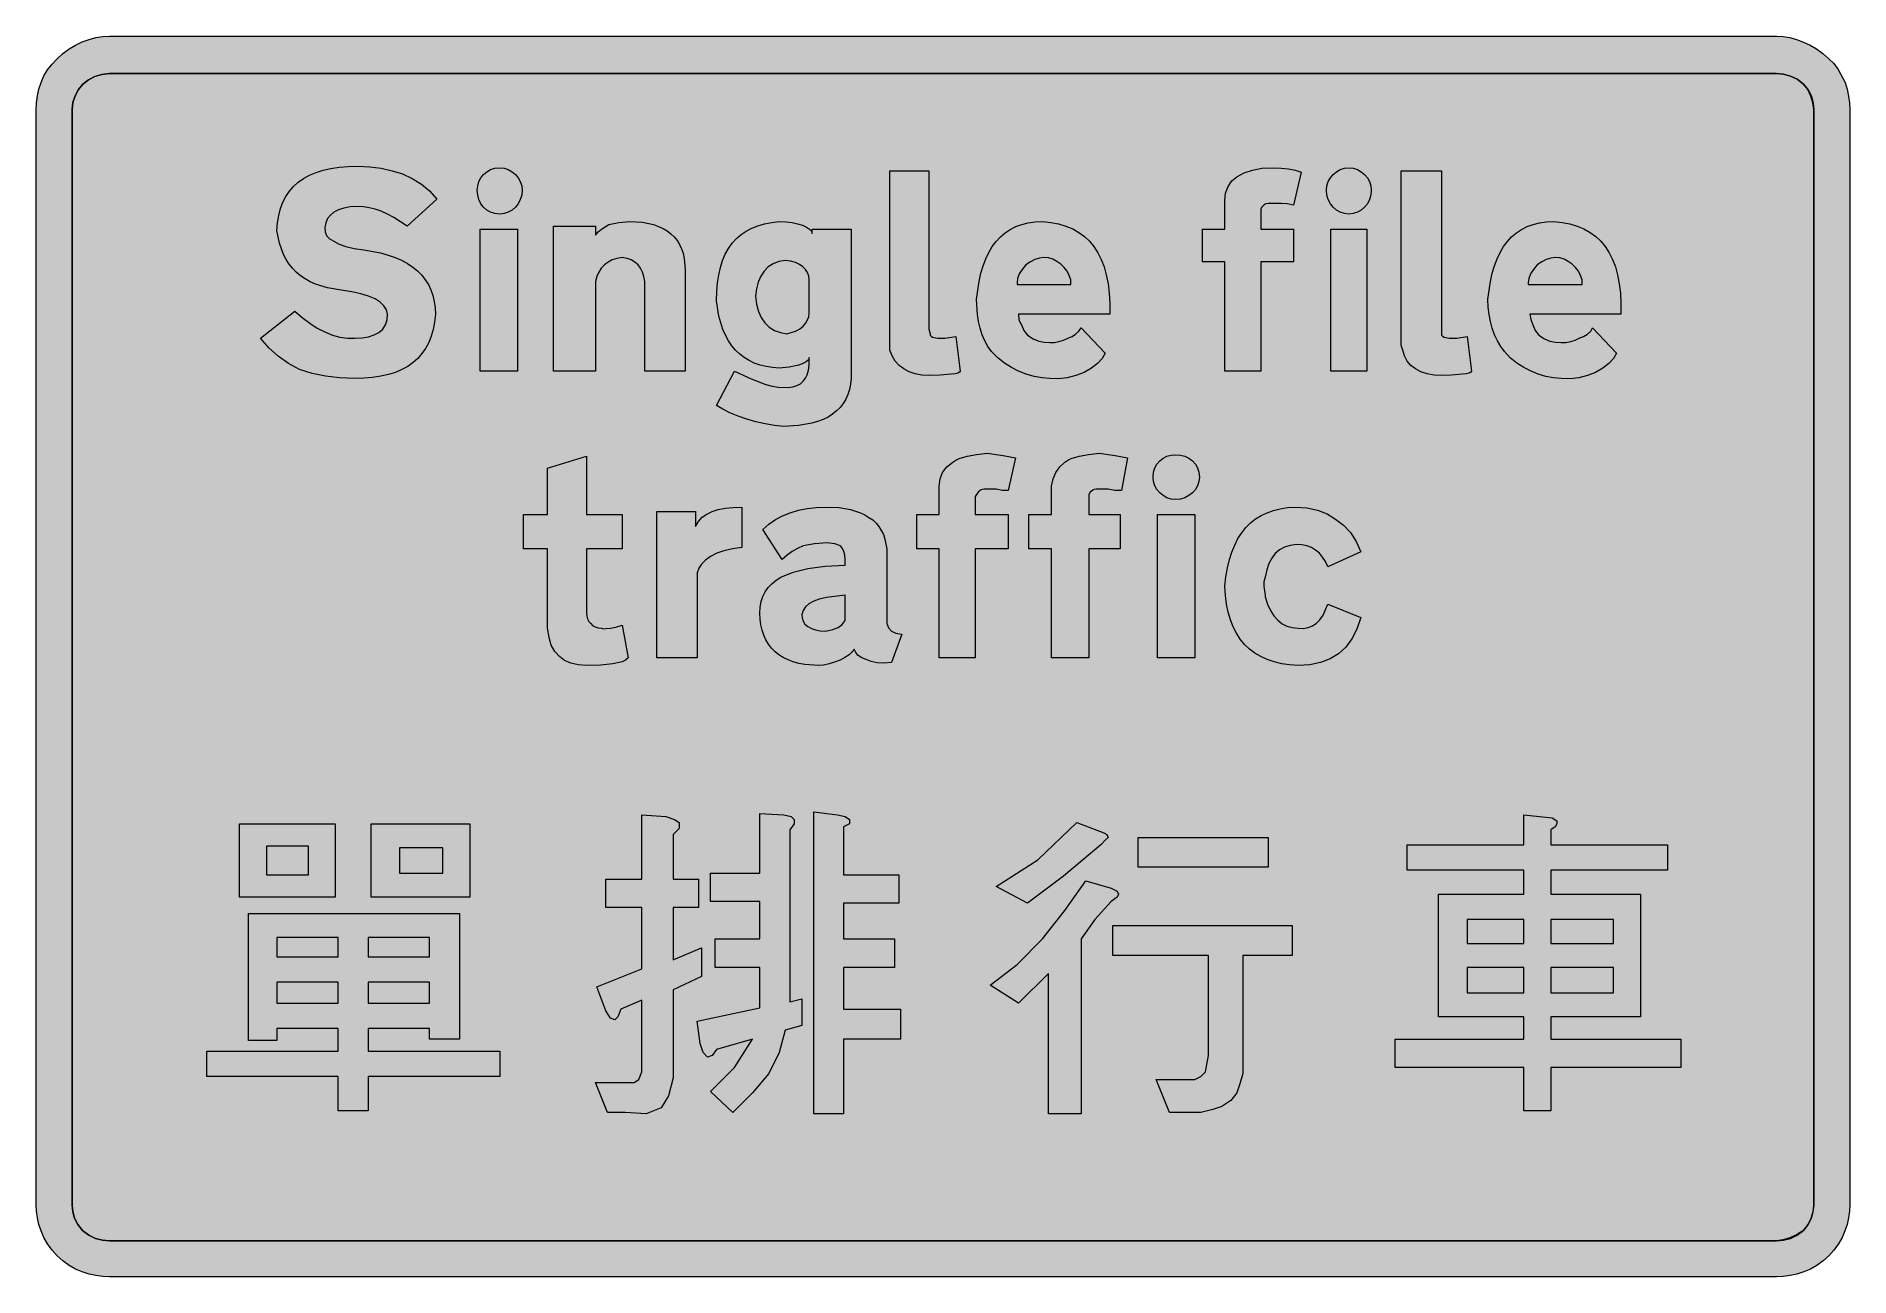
# Model space of a CAD drawing. Header units: metres. Extents: x 102 to 466, y 12 to 261.
import ezdxf

# ---------------------------------------------------------------- set-up
doc = ezdxf.new("R2010")
doc.units = ezdxf.units.M
doc.layers.add('FILL_BLACK_000000', color=7, linetype='Continuous', true_color=0x000000)
doc.layers.add('FILL_WHITE_FFFFFF', color=7, linetype='Continuous', true_color=0xffffff)

msp = doc.modelspace()

# ---------------------------------------------------------------- hatches: boundary and pattern name
at = {"layer": 'FILL_BLACK_000000', "true_color": 0x000000}
h = msp.add_hatch(color=7, dxfattribs=at)
h.dxf.hatch_style = 1
h.paths.add_polyline_path([(453, 261.12), (454.35, 260.92), (455.7, 260.55), (457.05, 259.98), (458.4, 259.42), (459.71, 258.67), (460.97, 257.74), (462.15, 256.68), (463.17, 255.68), (464.02, 254.5), (465.45, 251.88), (465.84, 250.53), (466.13, 249.18), (466.29, 247.83), (466.35, 246.48), (466.35, 26.58), (466.29, 25.32), (466.12, 24.02), (465.81, 22.69), (465.37, 21.37), (464.8, 20.06), (464.07, 18.78), (463.19, 17.54), (462.15, 16.38), (460.99, 15.34), (459.75, 14.46), (458.46, 13.73), (457.12, 13.15), (455.76, 12.72), (454.39, 12.41), (453.01, 12.24), (451.65, 12.18), (117.15, 12.18), (115.79, 12.24), (114.41, 12.41), (113.04, 12.72), (111.67, 13.15), (110.34, 13.73), (109.05, 14.46), (107.81, 15.34), (106.65, 16.38), (105.61, 17.54), (104.73, 18.78), (104, 20.06), (103.42, 21.37), (102.99, 22.69), (102.68, 24.02), (102.51, 25.32), (102.45, 26.58), (102.45, 246.48), (102.51, 247.84), (102.68, 249.21), (102.99, 250.58), (103.42, 251.92), (104, 253.22), (104.73, 254.45), (105.61, 255.61), (106.65, 256.68), (107.81, 257.73), (109.05, 258.65), (110.34, 259.42), (111.67, 260.05), (113.04, 260.55), (114.41, 260.9), (115.79, 261.11), (117.15, 261.18), (451.65, 261.18), (453, 261.12)])
h.paths.add_polyline_path([(114.21, 253.1), (112.93, 252.43), (111.82, 251.54), (110.92, 250.47), (110.23, 249.25), (109.8, 247.91), (109.65, 246.48), (109.65, 26.58), (109.77, 25.23), (110.14, 23.92), (110.79, 22.66), (111.75, 21.48), (112.97, 20.52), (114.34, 19.87), (115.76, 19.5), (117.15, 19.38), (451.65, 19.38), (453.04, 19.5), (454.46, 19.87), (455.83, 20.52), (457.05, 21.48), (458.01, 22.66), (458.66, 23.92), (459.03, 25.23), (459.15, 26.58), (459.15, 246.48), (458.96, 247.83), (458.55, 249.18), (457.91, 250.49), (457.05, 251.58), (455.83, 252.54), (454.46, 253.19), (453.04, 253.56), (451.65, 253.68), (117.15, 253.68), (115.62, 253.53), (114.21, 253.1)], flags=16)
h = msp.add_hatch(color=7, dxfattribs=at)
h.dxf.hatch_style = 1
h.paths.add_polyline_path([(160.42, 221.94), (160.69, 221.2), (161.24, 220.59), (162.15, 220.08), (163.21, 219.46), (164.59, 218.95), (166.24, 218.56), (168.15, 218.28), (171.52, 217.68), (173.04, 217.26), (174.45, 216.77), (175.74, 216.21), (176.92, 215.57), (177.99, 214.86), (178.95, 214.08), (179.79, 213.23), (180.52, 212.31), (181.14, 211.32), (181.65, 210.26), (182.04, 209.14), (182.32, 207.95), (182.49, 206.7), (182.55, 205.38), (182.38, 203.8), (182.1, 202.33), (181.71, 200.96), (181.2, 199.69), (180.58, 198.53), (179.85, 197.48), (179.01, 196.52), (178.05, 195.67), (176.98, 194.92), (175.8, 194.27), (174.51, 193.72), (173.1, 193.27), (171.58, 192.92), (169.95, 192.68), (168.21, 192.53), (166.35, 192.48), (163.31, 192.59), (160.46, 192.93), (157.79, 193.49), (155.25, 194.28), (153.06, 195.52), (151.01, 196.98), (149.13, 198.67), (147.45, 200.58), (154.35, 205.98), (155.83, 204.7), (157.32, 203.58), (158.83, 202.61), (160.35, 201.82), (161.87, 201.21), (163.38, 200.79), (164.87, 200.58), (166.35, 200.58), (167.84, 200.65), (169.15, 200.87), (170.28, 201.23), (171.22, 201.74), (171.97, 202.41), (172.51, 203.24), (172.84, 204.23), (172.95, 205.38), (172.71, 206.25), (172.21, 207.06), (171.46, 207.8), (170.44, 208.45), (169.15, 209.03), (167.59, 209.51), (165.76, 209.9), (163.65, 210.18), (160.89, 210.66), (158.47, 211.42), (157.38, 211.91), (156.38, 212.47), (155.45, 213.11), (154.61, 213.82), (153.85, 214.6), (153.17, 215.46), (152.57, 216.39), (152.05, 217.39), (151.24, 219.63), (150.75, 222.18), (150.87, 223.76), (151.1, 225.23), (151.46, 226.6), (151.93, 227.87), (152.53, 229.03), (153.24, 230.08), (154.07, 231.04), (155.02, 231.89), (156.1, 232.64), (157.29, 233.29), (158.6, 233.84), (160.03, 234.29), (161.58, 234.64), (163.25, 234.88), (165.04, 235.03), (166.95, 235.08), (169.37, 234.97), (171.67, 234.67), (173.87, 234.19), (175.95, 233.58), (177.91, 232.61), (179.74, 231.48), (181.39, 230.12), (182.85, 228.48), (176.85, 223.08), (174.21, 224.83), (172.93, 225.5), (171.67, 226.04), (170.45, 226.46), (169.26, 226.75), (168.09, 226.92), (166.95, 226.98), (165.47, 226.91), (164.19, 226.7), (163.1, 226.36), (162.19, 225.89), (161.46, 225.3), (160.92, 224.58), (160.55, 223.74), (160.35, 222.78), (160.42, 221.94)])
h = msp.add_hatch(color=7, dxfattribs=at)
h.dxf.hatch_style = 1
h.paths.add_polyline_path([(199.86, 229.3), (199.58, 228.39), (199.16, 227.57), (198.6, 226.87), (197.93, 226.29), (197.17, 225.85), (196.33, 225.58), (195.45, 225.48), (194.48, 225.58), (193.61, 225.85), (192.84, 226.29), (192.19, 226.87), (191.66, 227.57), (191.27, 228.39), (191.03, 229.3), (190.95, 230.28), (191.03, 231.16), (191.27, 232), (191.66, 232.76), (192.19, 233.43), (192.84, 233.99), (193.61, 234.41), (194.48, 234.69), (195.45, 234.78), (196.33, 234.69), (197.17, 234.41), (197.93, 233.99), (198.6, 233.43), (199.16, 232.76), (199.58, 232), (199.86, 231.16), (199.95, 230.28), (199.86, 229.3)])
h = msp.add_hatch(color=7, dxfattribs=at)
h.dxf.hatch_style = 1
h.paths.add_polyline_path([(281.55, 202.68), (281.55, 202.38), (281.85, 201.48), (281.85, 201.18), (282.02, 200.97), (282.31, 200.8), (283.27, 200.58), (284.8, 200.59), (286.95, 200.88), (287.85, 193.98), (287.74, 193.76), (287.4, 193.57), (286.84, 193.43), (286.05, 193.38), (283.8, 193.12), (281.55, 193.08), (280.13, 193.16), (278.81, 193.41), (277.61, 193.82), (276.52, 194.39), (275.59, 195.12), (274.8, 195.99), (274.18, 197.01), (273.75, 198.18), (273.75, 199.38), (273.75, 199.98), (273.75, 234.18), (281.55, 234.18), (281.55, 202.68)])
h = msp.add_hatch(color=7, dxfattribs=at)
h.dxf.hatch_style = 1
h.paths.add_polyline_path([(340.95, 193.98), (340.95, 215.88), (336.45, 215.88), (336.45, 222.48), (340.95, 222.48), (340.95, 228.18), (341.11, 229.69), (341.59, 231.03), (342.34, 232.15), (343.35, 232.98), (344.81, 233.77), (346.5, 234.33), (348.41, 234.67), (350.55, 234.78), (352.24, 234.72), (353.74, 234.55), (355.06, 234.27), (356.25, 233.88), (354.75, 227.28), (353.44, 227.54), (352.35, 227.58), (349.65, 227.58), (349.2, 227.54), (348.75, 227.28), (348.34, 226.79), (348.2, 226.48), (348.15, 226.08), (348.15, 222.48), (354.75, 222.48), (354.75, 215.88), (348.15, 215.88), (348.15, 193.98), (340.95, 193.98)])
h = msp.add_hatch(color=7, dxfattribs=at)
h.dxf.hatch_style = 1
h.paths.add_polyline_path([(370.26, 229.3), (369.98, 228.39), (369.56, 227.57), (369, 226.87), (368.33, 226.29), (367.57, 225.85), (366.73, 225.58), (365.85, 225.48), (364.97, 225.58), (364.13, 225.85), (363.37, 226.29), (362.7, 226.87), (362.14, 227.57), (361.72, 228.39), (361.44, 229.3), (361.35, 230.28), (361.44, 231.16), (361.72, 232), (362.14, 232.76), (362.7, 233.43), (363.37, 233.99), (364.13, 234.41), (364.97, 234.69), (365.85, 234.78), (366.73, 234.69), (367.57, 234.41), (368.33, 233.99), (369, 233.43), (369.56, 232.76), (369.98, 232), (370.26, 231.16), (370.35, 230.28), (370.26, 229.3)])
h = msp.add_hatch(color=7, dxfattribs=at)
h.dxf.hatch_style = 1
h.paths.add_polyline_path([(384.45, 202.68), (384.45, 202.38), (384.45, 201.48), (384.45, 201.18), (384.63, 200.97), (384.95, 200.8), (385.99, 200.58), (387.53, 200.59), (389.55, 200.88), (390.45, 193.98), (390.34, 193.76), (390, 193.57), (389.44, 193.43), (388.65, 193.38), (386.44, 193.12), (384.45, 193.08), (382.93, 193.16), (381.54, 193.41), (380.29, 193.82), (379.2, 194.39), (378.27, 195.12), (377.53, 195.99), (376.99, 197.01), (376.65, 198.18), (376.39, 198.89), (376.35, 199.38), (376.35, 199.98), (376.35, 234.18), (384.45, 234.18), (384.45, 202.68)])
h = msp.add_hatch(color=7, dxfattribs=at)
h.dxf.hatch_style = 1
h.paths.add_polyline_path([(191.55, 193.98), (191.55, 222.48), (199.05, 222.48), (199.05, 193.98), (191.55, 193.98)])
h = msp.add_hatch(color=7, dxfattribs=at)
h.dxf.hatch_style = 1
h.paths.add_polyline_path([(224.55, 193.98), (224.55, 210.78), (224.55, 211.08), (224.55, 211.38), (224.55, 211.68), (224.55, 211.98), (224.38, 212.95), (224.1, 213.83), (223.71, 214.61), (223.2, 215.28), (222.58, 215.84), (221.85, 216.28), (221.01, 216.6), (220.05, 216.78), (218.98, 216.6), (218.02, 216.28), (217.18, 215.84), (216.45, 215.28), (215.83, 214.61), (215.33, 213.83), (214.93, 212.95), (214.65, 211.98), (214.65, 211.68), (214.65, 193.98), (206.25, 193.98), (206.25, 223.08), (214.65, 223.08), (214.65, 221.28), (215.2, 221.9), (215.89, 222.44), (217.35, 223.38), (219.34, 223.79), (221.55, 223.98), (224.09, 223.83), (226.32, 223.37), (227.31, 223.02), (228.23, 222.6), (229.05, 222.11), (229.8, 221.54), (230.46, 220.9), (231.04, 220.19), (231.53, 219.4), (231.93, 218.54), (232.24, 217.61), (232.47, 216.6), (232.65, 214.38), (232.65, 214.08), (232.65, 213.78), (232.65, 193.98), (224.55, 193.98)])
h = msp.add_hatch(color=7, dxfattribs=at)
h.dxf.hatch_style = 1
h.paths.add_polyline_path([(265.63, 190.26), (265.31, 189.25), (264.9, 188.32), (264.38, 187.46), (263.76, 186.67), (263.05, 185.96), (262.24, 185.32), (261.33, 184.75), (260.33, 184.26), (259.24, 183.84), (258.06, 183.49), (255.43, 183.03), (252.45, 182.88), (250.61, 183.06), (248.74, 183.37), (246.86, 183.79), (245.02, 184.3), (243.27, 184.91), (241.65, 185.58), (240.19, 186.31), (238.95, 187.08), (242.55, 193.98), (245.92, 192.4), (248.85, 191.28), (250.14, 190.93), (251.32, 190.75), (253.35, 190.68), (254.29, 190.84), (255.1, 191.09), (255.79, 191.44), (256.35, 191.92), (256.8, 192.52), (257.15, 193.25), (257.39, 194.14), (257.55, 195.18), (257.55, 196.68), (257.39, 196.23), (256.95, 195.82), (256.28, 195.46), (255.45, 195.18), (253.5, 194.77), (251.55, 194.58), (250.18, 194.69), (248.89, 194.89), (247.68, 195.19), (246.54, 195.59), (245.49, 196.09), (244.5, 196.69), (243.6, 197.39), (242.77, 198.18), (242.03, 199.07), (241.35, 200.06), (240.76, 201.15), (240.24, 202.34), (239.8, 203.63), (239.44, 205.01), (238.95, 208.08), (239, 209.93), (239.15, 211.67), (239.39, 213.28), (239.74, 214.78), (240.18, 216.17), (240.72, 217.44), (241.36, 218.59), (242.1, 219.63), (242.94, 220.56), (243.87, 221.37), (244.91, 222.08), (246.04, 222.68), (247.27, 223.16), (248.6, 223.54), (250.02, 223.81), (251.55, 223.98), (252.87, 223.93), (254.1, 223.77), (255.22, 223.54), (256.2, 223.23), (257.01, 222.87), (257.62, 222.46), (258.01, 222.03), (258.15, 221.58), (258.15, 222.48), (265.95, 222.48), (265.95, 192.48), (265.84, 191.33), (265.63, 190.26)])
h.paths.add_polyline_path([(257.22, 213.73), (256.82, 214.36), (256.27, 214.9), (255.59, 215.37), (254.77, 215.74), (253.82, 216.01), (252.75, 216.18), (251.47, 215.96), (250.34, 215.52), (249.35, 214.88), (248.51, 214.04), (247.83, 213.02), (247.31, 211.83), (246.95, 210.48), (246.75, 208.98), (246.96, 207.38), (247.35, 205.95), (247.93, 204.71), (248.66, 203.65), (249.55, 202.8), (250.59, 202.15), (251.76, 201.7), (253.05, 201.48), (254.81, 202), (255.62, 202.41), (256.35, 202.98), (256.79, 203.49), (257.17, 204.1), (257.45, 204.84), (257.55, 205.68), (257.55, 212.28), (257.47, 213.04), (257.22, 213.73)], flags=16)
h = msp.add_hatch(color=7, dxfattribs=at)
h.dxf.hatch_style = 1
h.paths.add_polyline_path([(299.62, 204.33), (299.8, 203.78), (300.15, 203.28), (300.64, 202.12), (301.35, 201.18), (302.47, 200.44), (303.6, 199.98), (304.72, 199.75), (305.85, 199.68), (306.75, 199.74), (307.65, 199.9), (308.55, 200.19), (309.45, 200.58), (310.29, 200.91), (311.02, 201.4), (311.64, 202.01), (312.15, 202.68), (316.95, 197.58), (316.34, 196.51), (315.41, 195.52), (314.21, 194.58), (312.75, 193.68), (311.08, 193.07), (309.3, 192.63), (307.52, 192.41), (305.85, 192.48), (304.27, 192.59), (302.7, 192.89), (301.12, 193.37), (299.55, 193.98), (298.16, 194.72), (296.74, 195.59), (295.37, 196.64), (294.15, 197.88), (293.42, 198.93), (292.8, 200.07), (292.28, 201.28), (291.86, 202.57), (291.55, 203.92), (291.32, 205.35), (291.15, 208.38), (291.64, 211.98), (292.01, 213.61), (292.45, 215.12), (292.98, 216.52), (293.59, 217.8), (294.28, 218.96), (295.05, 220), (295.91, 220.93), (296.85, 221.73), (297.88, 222.42), (299, 222.98), (300.2, 223.41), (301.49, 223.73), (302.88, 223.92), (304.35, 223.98), (306.04, 223.8), (307.61, 223.5), (309.07, 223.07), (310.42, 222.51), (311.66, 221.82), (312.79, 221), (313.8, 220.04), (314.7, 218.96), (315.49, 217.73), (316.16, 216.38), (316.72, 214.89), (317.17, 213.26), (317.51, 211.5), (317.74, 209.6), (317.85, 207.56), (317.85, 205.38), (299.55, 205.38), (299.62, 204.33)])
h.paths.add_polyline_path([(310.05, 211.68), (310.05, 212.28), (309.74, 213.16), (309.29, 214), (308.71, 214.76), (308.02, 215.43), (307.26, 215.99), (306.42, 216.41), (305.55, 216.69), (304.65, 216.78), (303.75, 216.67), (302.85, 216.37), (301.95, 215.89), (301.05, 215.28), (300.26, 214.38), (299.7, 213.48), (299.36, 212.58), (299.25, 211.68), (299.25, 211.38), (310.05, 211.38), (310.05, 211.68)], flags=16)
h = msp.add_hatch(color=7, dxfattribs=at)
h.dxf.hatch_style = 1
h.paths.add_polyline_path([(362.25, 193.98), (362.25, 222.48), (369.45, 222.48), (369.45, 193.98), (362.25, 193.98)])
h = msp.add_hatch(color=7, dxfattribs=at)
h.dxf.hatch_style = 1
h.paths.add_polyline_path([(402.34, 204.33), (402.75, 203.28), (403.24, 202.12), (403.95, 201.18), (405.07, 200.44), (406.2, 199.98), (407.32, 199.75), (408.45, 199.68), (409.39, 199.74), (410.36, 199.9), (411.28, 200.19), (412.05, 200.58), (412.94, 200.91), (413.74, 201.4), (414.37, 202.01), (414.75, 202.68), (419.55, 197.58), (418.94, 196.51), (418.01, 195.52), (416.81, 194.58), (415.35, 193.68), (413.72, 193.07), (412.01, 192.63), (410.25, 192.41), (408.45, 192.48), (406.88, 192.59), (405.34, 192.89), (403.85, 193.37), (402.45, 193.98), (400.93, 194.72), (399.52, 195.59), (398.23, 196.64), (397.05, 197.88), (396.31, 198.93), (395.65, 200.07), (395.08, 201.28), (394.61, 202.57), (394.24, 203.92), (393.97, 205.35), (393.81, 206.83), (393.75, 208.38), (394.24, 211.98), (394.61, 213.61), (395.05, 215.12), (395.58, 216.52), (396.19, 217.8), (396.88, 218.96), (397.65, 220), (398.51, 220.93), (399.45, 221.73), (400.48, 222.42), (401.6, 222.98), (402.8, 223.41), (404.09, 223.73), (405.48, 223.92), (406.95, 223.98), (408.64, 223.8), (410.21, 223.5), (411.67, 223.07), (413.02, 222.51), (414.26, 221.82), (415.39, 221), (416.4, 220.04), (417.3, 218.96), (418.09, 217.73), (418.76, 216.38), (419.32, 214.89), (419.77, 213.26), (420.11, 211.5), (420.34, 209.6), (420.45, 207.56), (420.45, 205.38), (402.15, 205.38), (402.34, 204.33)])
h.paths.add_polyline_path([(412.65, 211.68), (412.65, 212.28), (412.34, 213.16), (411.89, 214), (411.31, 214.76), (410.62, 215.43), (409.86, 215.99), (409.02, 216.41), (408.15, 216.69), (407.25, 216.78), (406.35, 216.67), (405.45, 216.37), (404.55, 215.89), (403.65, 215.28), (402.86, 214.38), (402.3, 213.48), (401.96, 212.58), (401.85, 211.68), (401.85, 211.38), (412.65, 211.38), (412.65, 211.68)], flags=16)
h = msp.add_hatch(color=7, dxfattribs=at)
h.dxf.hatch_style = 1
h.paths.add_polyline_path([(220.05, 165.18), (220.05, 158.28), (212.85, 158.28), (212.85, 145.38), (212.91, 144.76), (213.07, 144.22), (213.36, 143.73), (213.75, 143.28), (214.08, 142.89), (214.57, 142.61), (215.18, 142.44), (215.85, 142.38), (216.3, 142.25), (216.75, 142.27), (217.65, 142.38), (218.74, 142.57), (220.05, 142.98), (221.25, 136.38), (220.72, 135.97), (220.02, 135.64), (218.17, 135.18), (215.77, 134.95), (212.85, 134.88), (211.16, 134.99), (209.7, 135.33), (208.46, 135.89), (207.45, 136.68), (206.48, 137.7), (205.8, 138.97), (205.34, 140.52), (205.05, 142.38), (205.05, 158.28), (200.25, 158.28), (200.25, 165.18), (205.05, 165.18), (205.05, 174.48), (212.85, 176.88), (212.85, 165.18), (220.05, 165.18)])
h = msp.add_hatch(color=7, dxfattribs=at)
h.dxf.hatch_style = 1
h.paths.add_polyline_path([(283.65, 136.38), (283.65, 158.28), (279.15, 158.28), (279.15, 165.18), (283.65, 165.18), (283.65, 170.88), (283.82, 172.35), (284.32, 173.62), (285.17, 174.72), (286.35, 175.68), (286.95, 176.09), (287.64, 176.43), (289.24, 176.92), (291.12, 177.24), (293.25, 177.48), (296.44, 177.03), (298.95, 176.58), (297.45, 169.98), (296.36, 170.02), (295.05, 170.28), (292.65, 170.28), (292.25, 170.23), (291.94, 170.09), (291.45, 169.68), (290.85, 168.78), (290.85, 165.18), (297.45, 165.18), (297.45, 158.28), (290.85, 158.28), (290.85, 136.38), (283.65, 136.38)])
h = msp.add_hatch(color=7, dxfattribs=at)
h.dxf.hatch_style = 1
h.paths.add_polyline_path([(306.15, 136.38), (306.15, 158.28), (301.65, 158.28), (301.65, 165.18), (306.15, 165.18), (306.15, 170.88), (306.49, 172.35), (307.05, 173.62), (307.84, 174.72), (308.85, 175.68), (309.45, 176.09), (310.14, 176.43), (311.74, 176.92), (313.62, 177.24), (315.75, 177.48), (318.94, 177.03), (321.45, 176.58), (320.25, 169.98), (318.9, 170.02), (317.55, 170.28), (315.15, 170.28), (314.75, 170.23), (314.44, 170.09), (313.95, 169.68), (313.69, 169.23), (313.65, 168.78), (313.65, 165.18), (319.95, 165.18), (319.95, 158.28), (313.65, 158.28), (313.65, 136.38), (306.15, 136.38)])
h = msp.add_hatch(color=7, dxfattribs=at)
h.dxf.hatch_style = 1
h.paths.add_polyline_path([(335.75, 171.8), (335.48, 170.96), (335.04, 170.2), (334.46, 169.53), (333.76, 168.97), (332.94, 168.55), (332.03, 168.27), (331.05, 168.18), (330.17, 168.27), (329.33, 168.55), (328.57, 168.97), (327.9, 169.53), (327.34, 170.2), (326.92, 170.96), (326.64, 171.8), (326.55, 172.68), (326.64, 173.65), (326.92, 174.52), (327.34, 175.29), (327.9, 175.94), (328.57, 176.47), (329.33, 176.86), (330.17, 177.1), (331.05, 177.18), (332.03, 177.1), (332.94, 176.86), (333.76, 176.47), (334.46, 175.94), (335.04, 175.29), (335.48, 174.52), (335.75, 173.65), (335.85, 172.68), (335.75, 171.8)])
h = msp.add_hatch(color=7, dxfattribs=at)
h.dxf.hatch_style = 1
h.paths.add_polyline_path([(226.95, 165.78), (234.75, 165.78), (234.75, 162.78), (235.31, 163.8), (236.06, 164.62), (236.99, 165.27), (238.05, 165.78), (239.28, 166.17), (240.71, 166.45), (242.31, 166.62), (244.05, 166.68), (244.05, 158.58), (242.14, 158.3), (240.45, 157.9), (238.99, 157.4), (237.75, 156.78), (236.74, 156.05), (235.95, 155.24), (235.39, 154.38), (235.05, 153.48), (235.05, 136.38), (226.95, 136.38), (226.95, 165.78)])
h = msp.add_hatch(color=7, dxfattribs=at)
h.dxf.hatch_style = 1
h.paths.add_polyline_path([(272.54, 135.36), (271.16, 135.44), (269.96, 135.69), (268.95, 136.08), (268.11, 136.41), (267.41, 136.9), (266.88, 137.51), (266.55, 138.18), (266.18, 137.61), (265.55, 137.03), (264.72, 136.48), (263.74, 135.97), (262.66, 135.53), (261.53, 135.18), (260.41, 134.96), (259.35, 134.88), (256.69, 135.06), (255.49, 135.28), (254.36, 135.59), (253.31, 135.99), (252.35, 136.46), (251.48, 137.02), (250.69, 137.65), (249.99, 138.37), (249.37, 139.16), (248.85, 140.02), (248.42, 140.95), (248.09, 141.96), (247.85, 143.03), (247.7, 144.17), (247.65, 145.38), (247.72, 146.58), (247.93, 147.69), (248.27, 148.71), (248.74, 149.65), (249.33, 150.51), (250.05, 151.29), (250.89, 151.98), (251.85, 152.58), (254.33, 153.59), (257.29, 154.34), (260.75, 154.82), (264.75, 154.98), (264.75, 156.18), (264.69, 157.02), (264.52, 157.75), (264.24, 158.37), (263.85, 158.88), (262.72, 159.29), (261.15, 159.48), (258.64, 159.29), (256.35, 158.88), (255.23, 158.37), (254.14, 157.75), (253.1, 157.02), (252.15, 156.18), (248.25, 162.18), (249.44, 163.23), (250.77, 164.15), (252.21, 164.92), (253.76, 165.55), (255.41, 166.05), (257.15, 166.4), (258.97, 166.61), (260.85, 166.68), (263.56, 166.56), (265.87, 166.19), (267.85, 165.54), (268.73, 165.1), (269.55, 164.58), (270.3, 164.08), (270.96, 163.47), (271.53, 162.77), (272.02, 161.99), (272.43, 161.14), (272.76, 160.23), (273.15, 158.28), (273.15, 143.28), (273.49, 142.45), (274.09, 141.78), (274.96, 141.34), (276.15, 141.18), (274.05, 135.48), (272.54, 135.36)])
h.paths.add_polyline_path([(256.31, 143.77), (256.68, 143.18), (257.25, 142.68), (257.98, 142.29), (258.82, 142), (259.78, 141.84), (260.85, 141.78), (262.26, 142.07), (263.36, 142.49), (264.18, 143.09), (264.75, 143.88), (264.75, 148.98), (261.04, 148.49), (259.56, 148.18), (258.45, 147.78), (257.48, 147.27), (256.8, 146.65), (256.34, 145.92), (256.05, 145.08), (256.11, 144.41), (256.31, 143.77)], flags=16)
h = msp.add_hatch(color=7, dxfattribs=at)
h.dxf.hatch_style = 1
h.paths.add_polyline_path([(327.45, 136.38), (327.45, 165.18), (334.95, 165.18), (334.95, 136.38), (327.45, 136.38)])
h = msp.add_hatch(color=7, dxfattribs=at)
h.dxf.hatch_style = 1
h.paths.add_polyline_path([(357.41, 166.52), (359.55, 166.04), (361.46, 165.29), (363.15, 164.28), (364.79, 163.04), (366.15, 161.54), (367.28, 159.77), (368.25, 157.68), (361.65, 154.68), (361.16, 155.73), (360.58, 156.65), (359.92, 157.42), (359.17, 158.05), (358.35, 158.55), (357.43, 158.9), (356.43, 159.11), (355.35, 159.18), (354.07, 158.98), (352.93, 158.61), (351.93, 158.07), (351.07, 157.34), (350.36, 156.43), (349.78, 155.34), (349.35, 154.06), (349.05, 152.58), (348.79, 151.68), (348.75, 150.78), (349.05, 148.98), (349.05, 148.68), (349.54, 147.2), (350.12, 145.92), (350.8, 144.84), (351.56, 143.95), (352.43, 143.27), (353.4, 142.77), (354.47, 142.48), (355.65, 142.38), (356.72, 142.31), (357.67, 142.49), (358.52, 142.84), (359.25, 143.28), (360.05, 144.06), (360.68, 145), (361.65, 147.18), (368.25, 144.48), (367.46, 142.17), (366.45, 140.2), (365.21, 138.54), (363.75, 137.2), (362.06, 136.18), (360.15, 135.45), (358.01, 135.02), (355.65, 134.88), (353.96, 135), (352.36, 135.23), (350.87, 135.58), (349.47, 136.06), (348.18, 136.65), (346.99, 137.35), (345.91, 138.18), (344.92, 139.12), (344.05, 140.17), (343.28, 141.35), (342.62, 142.63), (342.07, 144.03), (341.62, 145.55), (341.29, 147.18), (341.06, 148.92), (340.95, 150.78), (341.16, 152.69), (341.47, 154.47), (341.87, 156.12), (342.35, 157.65), (342.93, 159.06), (343.59, 160.35), (344.35, 161.51), (345.19, 162.55), (346.12, 163.48), (347.13, 164.29), (348.24, 164.97), (349.43, 165.55), (350.71, 166), (352.07, 166.34), (353.52, 166.57), (355.05, 166.68), (357.41, 166.52)])
h = msp.add_hatch(color=7, dxfattribs=at)
h.dxf.hatch_style = 1
h.paths.add_polyline_path([(162.45, 88.38), (143.25, 88.38), (143.25, 103.08), (162.45, 103.08), (162.45, 88.38)])
h.paths.add_polyline_path([(157.05, 98.58), (148.65, 98.58), (148.65, 92.88), (157.05, 92.88), (157.05, 98.58)], flags=16)
h = msp.add_hatch(color=7, dxfattribs=at)
h.dxf.hatch_style = 1
h.paths.add_polyline_path([(189.45, 88.38), (169.65, 88.38), (169.65, 103.08), (189.45, 103.08), (189.45, 88.38)])
h.paths.add_polyline_path([(184.05, 98.28), (175.35, 98.28), (175.35, 93.18), (184.05, 93.18), (184.05, 98.28)], flags=16)
h = msp.add_hatch(color=7, dxfattribs=at)
h.dxf.hatch_style = 1
h.paths.add_polyline_path([(223.95, 91.98), (223.95, 104.88), (228.75, 104.58), (230.55, 103.98), (231.45, 103.38), (231.45, 102.18), (230.25, 100.98), (230.25, 91.98), (235.35, 91.98), (235.35, 86.28), (230.25, 86.28), (230.25, 75.78), (235.95, 78.18), (235.95, 72.48), (230.25, 69.78), (230.25, 52.08), (229.35, 48.48), (227.85, 46.08), (224.85, 44.88), (220.65, 45.18), (217.05, 45.18), (214.65, 51.18), (220.65, 51.18), (222.45, 51.18), (223.35, 51.78), (223.95, 53.28), (223.95, 55.68), (223.95, 67.68), (219.75, 65.88), (219.15, 64.38), (218.55, 63.78), (217.65, 64.08), (216.75, 65.58), (214.95, 70.38), (223.95, 73.98), (223.95, 86.28), (216.75, 86.28), (216.75, 91.98), (223.95, 91.98)])
h = msp.add_hatch(color=7, dxfattribs=at)
h.dxf.hatch_style = 1
h.paths.add_polyline_path([(237.75, 93.18), (247.65, 93.18), (247.65, 105.18), (252.45, 104.88), (253.95, 104.58), (254.55, 103.98), (254.55, 103.08), (253.65, 101.88), (253.65, 67.38), (256.05, 67.98), (256.05, 62.58), (252.75, 61.68), (251.55, 57.18), (249.45, 52.98), (246.15, 49.08), (242.25, 45.18), (237.75, 49.38), (242.55, 54.18), (246.15, 59.88), (238.95, 57.78), (238.05, 56.58), (237.15, 56.28), (236.25, 57.18), (235.65, 58.98), (235.05, 63.48), (247.65, 66.18), (247.65, 74.28), (238.65, 74.28), (238.65, 79.98), (247.65, 79.98), (247.65, 87.48), (237.75, 87.48), (237.75, 93.18)])
h = msp.add_hatch(color=7, dxfattribs=at)
h.dxf.hatch_style = 1
h.paths.add_polyline_path([(263.25, 104.88), (264.75, 104.58), (265.65, 103.98), (265.65, 103.08), (264.45, 102.48), (264.45, 92.88), (275.55, 92.88), (275.55, 87.18), (264.45, 87.18), (264.45, 79.98), (274.65, 79.98), (274.65, 74.28), (264.45, 74.28), (264.45, 65.88), (275.85, 65.88), (275.85, 59.88), (264.45, 59.88), (264.45, 44.88), (258.45, 44.88), (258.45, 105.48), (263.25, 104.88)])
h = msp.add_hatch(color=7, dxfattribs=at)
h.dxf.hatch_style = 1
h.paths.add_polyline_path([(303.45, 95.88), (311.25, 103.38), (316.65, 101.28), (317.25, 100.98), (317.55, 100.38), (316.95, 99.78), (316.05, 98.88), (308.55, 92.58), (301.35, 87.18), (295.05, 90.48), (303.45, 95.88)])
h = msp.add_hatch(color=7, dxfattribs=at)
h.dxf.hatch_style = 1
h.paths.add_polyline_path([(407.55, 103.08), (407.25, 102.48), (406.35, 101.88), (406.35, 98.88), (429.75, 98.88), (429.75, 93.78), (406.35, 93.78), (406.35, 88.98), (424.35, 88.98), (424.35, 64.38), (406.35, 64.38), (406.35, 59.88), (432.45, 59.88), (432.45, 54.18), (406.35, 54.18), (406.35, 45.48), (400.95, 45.48), (400.95, 54.18), (375.15, 54.18), (375.15, 59.88), (400.95, 59.88), (400.95, 64.38), (383.85, 64.38), (383.85, 88.98), (400.95, 88.98), (400.95, 93.78), (377.55, 93.78), (377.55, 98.88), (400.95, 98.88), (400.95, 104.88), (406.65, 104.28), (407.55, 103.68), (407.55, 103.08)])
h.paths.add_polyline_path([(400.95, 79.08), (400.95, 83.88), (389.55, 83.88), (389.55, 79.08), (400.95, 79.08)], flags=16)
h.paths.add_polyline_path([(389.55, 69.18), (400.95, 69.18), (400.95, 74.28), (389.55, 74.28), (389.55, 69.18)], flags=16)
h.paths.add_polyline_path([(406.35, 83.88), (406.35, 79.08), (418.95, 79.08), (418.95, 83.88), (406.35, 83.88)], flags=16)
h.paths.add_polyline_path([(418.95, 74.28), (406.35, 74.28), (406.35, 69.18), (418.95, 69.18), (418.95, 74.28)], flags=16)
h = msp.add_hatch(color=7, dxfattribs=at)
h.dxf.hatch_style = 1
h.paths.add_polyline_path([(349.65, 100.38), (349.65, 94.38), (323.55, 94.38), (323.55, 100.38), (349.65, 100.38)])
h = msp.add_hatch(color=7, dxfattribs=at)
h.dxf.hatch_style = 1
h.paths.add_polyline_path([(299.25, 74.88), (304.35, 79.98), (308.85, 85.68), (313.05, 91.68), (318.15, 90.18), (319.35, 89.58), (319.65, 88.98), (319.35, 88.38), (318.15, 87.48), (314.85, 83.88), (312.15, 79.98), (312.15, 44.88), (305.55, 44.88), (305.55, 73.08), (299.55, 67.08), (293.85, 70.68), (299.25, 74.88)])
h = msp.add_hatch(color=7, dxfattribs=at)
h.dxf.hatch_style = 1
h.paths.add_polyline_path([(181.35, 61.98), (169.05, 61.98), (169.05, 57.48), (195.45, 57.48), (195.45, 52.38), (169.05, 52.38), (169.05, 45.48), (163.05, 45.48), (163.05, 52.38), (136.65, 52.38), (136.65, 57.48), (163.05, 57.48), (163.05, 61.98), (150.75, 61.98), (150.75, 59.58), (145.05, 59.58), (145.05, 85.08), (187.35, 85.08), (187.35, 59.88), (181.35, 59.88), (181.35, 61.98)])
h.paths.add_polyline_path([(181.35, 76.38), (181.35, 80.28), (169.05, 80.28), (169.05, 76.38), (181.35, 76.38)], flags=16)
h.paths.add_polyline_path([(169.05, 67.08), (181.35, 67.08), (181.35, 71.28), (169.05, 71.28), (169.05, 67.08)], flags=16)
h.paths.add_polyline_path([(150.75, 80.28), (150.75, 76.38), (163.05, 76.38), (163.05, 80.28), (150.75, 80.28)], flags=16)
h.paths.add_polyline_path([(163.05, 71.28), (150.75, 71.28), (150.75, 67.08), (163.05, 67.08), (163.05, 71.28)], flags=16)
h = msp.add_hatch(color=7, dxfattribs=at)
h.dxf.hatch_style = 1
h.paths.add_polyline_path([(318.45, 76.68), (318.45, 82.68), (354.45, 82.68), (354.45, 76.68), (344.55, 76.68), (344.55, 55.38), (344.55, 52.98), (343.95, 50.88), (343.35, 49.08), (342.15, 47.58), (340.35, 46.38), (338.55, 45.78), (336.15, 45.18), (333.45, 45.18), (329.85, 45.18), (327.15, 51.78), (334.95, 51.78), (336.15, 52.38), (337.05, 53.28), (337.35, 54.78), (337.65, 56.58), (337.65, 76.68), (318.45, 76.68)])
at = {"layer": 'FILL_WHITE_FFFFFF', "true_color": 0xffffff}
h = msp.add_hatch(color=7, dxfattribs=at)
h.dxf.hatch_style = 1
h.paths.add_polyline_path([(451.65, 253.68), (453.04, 253.56), (454.46, 253.19), (455.83, 252.54), (457.05, 251.58), (458.01, 250.4), (458.66, 249.14), (459.03, 247.83), (459.15, 246.48), (459.15, 26.58), (458.96, 25.23), (458.55, 23.88), (457.91, 22.57), (457.05, 21.48), (455.7, 20.62), (454.35, 19.98), (453, 19.57), (451.65, 19.38), (117.15, 19.38), (115.76, 19.5), (114.34, 19.87), (112.97, 20.52), (111.75, 21.48), (110.79, 22.66), (110.14, 23.92), (109.77, 25.23), (109.65, 26.58), (109.65, 246.48), (109.8, 247.91), (110.23, 249.25), (110.92, 250.47), (111.82, 251.54), (112.93, 252.43), (114.21, 253.1), (115.62, 253.53), (117.15, 253.68), (451.65, 253.68)])

# ---------------------------------------------------------------- linework, layer by layer
at = {"layer": 'FILL_BLACK_000000', "lineweight": 0, "true_color": 0x000000}
for points in [[(453, 261.12), (454.35, 260.92), (455.7, 260.55), (457.05, 259.98), (458.4, 259.42), (459.71, 258.67), (460.97, 257.74), (462.15, 256.68), (463.17, 255.68), (464.02, 254.5), (465.45, 251.88), (465.84, 250.53), (466.13, 249.18), (466.29, 247.83), (466.35, 246.48), (466.35, 26.58), (466.29, 25.32), (466.12, 24.02), (465.81, 22.69), (465.37, 21.37), (464.8, 20.06), (464.07, 18.78), (463.19, 17.54), (462.15, 16.38), (460.99, 15.34), (459.75, 14.46), (458.46, 13.73), (457.12, 13.15), (455.76, 12.72), (454.39, 12.41), (453.01, 12.24), (451.65, 12.18), (117.15, 12.18), (115.79, 12.24), (114.41, 12.41), (113.04, 12.72), (111.67, 13.15), (110.34, 13.73), (109.05, 14.46), (107.81, 15.34), (106.65, 16.38), (105.61, 17.54), (104.73, 18.78), (104, 20.06), (103.42, 21.37), (102.99, 22.69), (102.68, 24.02), (102.51, 25.32), (102.45, 26.58), (102.45, 246.48), (102.51, 247.84), (102.68, 249.21), (102.99, 250.58), (103.42, 251.92), (104, 253.22), (104.73, 254.45), (105.61, 255.61), (106.65, 256.68), (107.81, 257.73), (109.05, 258.65), (110.34, 259.42), (111.67, 260.05), (113.04, 260.55), (114.41, 260.9), (115.79, 261.11), (117.15, 261.18), (451.65, 261.18)], [(114.21, 253.1), (112.93, 252.43), (111.82, 251.54), (110.92, 250.47), (110.23, 249.25), (109.8, 247.91), (109.65, 246.48), (109.65, 26.58), (109.77, 25.23), (110.14, 23.92), (110.79, 22.66), (111.75, 21.48), (112.97, 20.52), (114.34, 19.87), (115.76, 19.5), (117.15, 19.38), (451.65, 19.38), (453.04, 19.5), (454.46, 19.87), (455.83, 20.52), (457.05, 21.48), (458.01, 22.66), (458.66, 23.92), (459.03, 25.23), (459.15, 26.58), (459.15, 246.48), (458.96, 247.83), (458.55, 249.18), (457.91, 250.49), (457.05, 251.58), (455.83, 252.54), (454.46, 253.19), (453.04, 253.56), (451.65, 253.68), (117.15, 253.68), (115.62, 253.53)], [(160.42, 221.94), (160.69, 221.2), (161.24, 220.59), (162.15, 220.08), (163.21, 219.46), (164.59, 218.95), (166.24, 218.56), (168.15, 218.28), (171.52, 217.68), (173.04, 217.26), (174.45, 216.77), (175.74, 216.21), (176.92, 215.57), (177.99, 214.86), (178.95, 214.08), (179.79, 213.23), (180.52, 212.31), (181.14, 211.32), (181.65, 210.26), (182.04, 209.14), (182.32, 207.95), (182.49, 206.7), (182.55, 205.38), (182.38, 203.8), (182.1, 202.33), (181.71, 200.96), (181.2, 199.69), (180.58, 198.53), (179.85, 197.48), (179.01, 196.52), (178.05, 195.67), (176.98, 194.92), (175.8, 194.27), (174.51, 193.72), (173.1, 193.27), (171.58, 192.92), (169.95, 192.68), (168.21, 192.53), (166.35, 192.48), (163.31, 192.59), (160.46, 192.93), (157.79, 193.49), (155.25, 194.28), (153.06, 195.52), (151.01, 196.98), (149.13, 198.67), (147.45, 200.58), (154.35, 205.98), (155.83, 204.7), (157.32, 203.58), (158.83, 202.61), (160.35, 201.82), (161.87, 201.21), (163.38, 200.79), (164.87, 200.58), (166.35, 200.58), (167.84, 200.65), (169.15, 200.87), (170.28, 201.23), (171.22, 201.74), (171.97, 202.41), (172.51, 203.24), (172.84, 204.23), (172.95, 205.38), (172.71, 206.25), (172.21, 207.06), (171.46, 207.8), (170.44, 208.45), (169.15, 209.03), (167.59, 209.51), (165.76, 209.9), (163.65, 210.18), (160.89, 210.66), (158.47, 211.42), (157.38, 211.91), (156.38, 212.47), (155.45, 213.11), (154.61, 213.82), (153.85, 214.6), (153.17, 215.46), (152.57, 216.39), (152.05, 217.39), (151.24, 219.63), (150.75, 222.18), (150.87, 223.76), (151.1, 225.23), (151.46, 226.6), (151.93, 227.87), (152.53, 229.03), (153.24, 230.08), (154.07, 231.04), (155.02, 231.89), (156.1, 232.64), (157.29, 233.29), (158.6, 233.84), (160.03, 234.29), (161.58, 234.64), (163.25, 234.88), (165.04, 235.03), (166.95, 235.08), (169.37, 234.97), (171.67, 234.67), (173.87, 234.19), (175.95, 233.58), (177.91, 232.61), (179.74, 231.48), (181.39, 230.12), (182.85, 228.48), (176.85, 223.08), (174.21, 224.83), (172.93, 225.5), (171.67, 226.04), (170.45, 226.46), (169.26, 226.75), (168.09, 226.92), (166.95, 226.98), (165.47, 226.91), (164.19, 226.7), (163.1, 226.36), (162.19, 225.89), (161.46, 225.3), (160.92, 224.58), (160.55, 223.74), (160.35, 222.78)], [(199.86, 229.3), (199.58, 228.39), (199.16, 227.57), (198.6, 226.87), (197.93, 226.29), (197.17, 225.85), (196.33, 225.58), (195.45, 225.48), (194.48, 225.58), (193.61, 225.85), (192.84, 226.29), (192.19, 226.87), (191.66, 227.57), (191.27, 228.39), (191.03, 229.3), (190.95, 230.28), (191.03, 231.16), (191.27, 232), (191.66, 232.76), (192.19, 233.43), (192.84, 233.99), (193.61, 234.41), (194.48, 234.69), (195.45, 234.78), (196.33, 234.69), (197.17, 234.41), (197.93, 233.99), (198.6, 233.43), (199.16, 232.76), (199.58, 232), (199.86, 231.16), (199.95, 230.28)], [(281.55, 202.68), (281.55, 202.38), (281.85, 201.48), (281.85, 201.18), (282.02, 200.97), (282.31, 200.8), (283.27, 200.58), (284.8, 200.59), (286.95, 200.88), (287.85, 193.98), (287.74, 193.76), (287.4, 193.57), (286.84, 193.43), (286.05, 193.38), (283.8, 193.12), (281.55, 193.08), (280.13, 193.16), (278.81, 193.41), (277.61, 193.82), (276.52, 194.39), (275.59, 195.12), (274.8, 195.99), (274.18, 197.01), (273.75, 198.18), (273.75, 199.38), (273.75, 199.98), (273.75, 234.18), (281.55, 234.18)], [(340.95, 193.98), (340.95, 215.88), (336.45, 215.88), (336.45, 222.48), (340.95, 222.48), (340.95, 228.18), (341.11, 229.69), (341.59, 231.03), (342.34, 232.15), (343.35, 232.98), (344.81, 233.77), (346.5, 234.33), (348.41, 234.67), (350.55, 234.78), (352.24, 234.72), (353.74, 234.55), (355.06, 234.27), (356.25, 233.88), (354.75, 227.28), (353.44, 227.54), (352.35, 227.58), (349.65, 227.58), (349.2, 227.54), (348.75, 227.28), (348.34, 226.79), (348.2, 226.48), (348.15, 226.08), (348.15, 222.48), (354.75, 222.48), (354.75, 215.88), (348.15, 215.88), (348.15, 193.98)], [(370.26, 229.3), (369.98, 228.39), (369.56, 227.57), (369, 226.87), (368.33, 226.29), (367.57, 225.85), (366.73, 225.58), (365.85, 225.48), (364.97, 225.58), (364.13, 225.85), (363.37, 226.29), (362.7, 226.87), (362.14, 227.57), (361.72, 228.39), (361.44, 229.3), (361.35, 230.28), (361.44, 231.16), (361.72, 232), (362.14, 232.76), (362.7, 233.43), (363.37, 233.99), (364.13, 234.41), (364.97, 234.69), (365.85, 234.78), (366.73, 234.69), (367.57, 234.41), (368.33, 233.99), (369, 233.43), (369.56, 232.76), (369.98, 232), (370.26, 231.16), (370.35, 230.28)], [(384.45, 202.68), (384.45, 202.38), (384.45, 201.48), (384.45, 201.18), (384.63, 200.97), (384.95, 200.8), (385.99, 200.58), (387.53, 200.59), (389.55, 200.88), (390.45, 193.98), (390.34, 193.76), (390, 193.57), (389.44, 193.43), (388.65, 193.38), (386.44, 193.12), (384.45, 193.08), (382.93, 193.16), (381.54, 193.41), (380.29, 193.82), (379.2, 194.39), (378.27, 195.12), (377.53, 195.99), (376.99, 197.01), (376.65, 198.18), (376.39, 198.89), (376.35, 199.38), (376.35, 199.98), (376.35, 234.18), (384.45, 234.18)], [(191.55, 193.98), (191.55, 222.48), (199.05, 222.48), (199.05, 193.98)], [(224.55, 193.98), (224.55, 210.78), (224.55, 211.08), (224.55, 211.38), (224.55, 211.68), (224.55, 211.98), (224.38, 212.95), (224.1, 213.83), (223.71, 214.61), (223.2, 215.28), (222.58, 215.84), (221.85, 216.28), (221.01, 216.6), (220.05, 216.78), (218.98, 216.6), (218.02, 216.28), (217.18, 215.84), (216.45, 215.28), (215.83, 214.61), (215.33, 213.83), (214.93, 212.95), (214.65, 211.98), (214.65, 211.68), (214.65, 193.98), (206.25, 193.98), (206.25, 223.08), (214.65, 223.08), (214.65, 221.28), (215.2, 221.9), (215.89, 222.44), (217.35, 223.38), (219.34, 223.79), (221.55, 223.98), (224.09, 223.83), (226.32, 223.37), (227.31, 223.02), (228.23, 222.6), (229.05, 222.11), (229.8, 221.54), (230.46, 220.9), (231.04, 220.19), (231.53, 219.4), (231.93, 218.54), (232.24, 217.61), (232.47, 216.6), (232.65, 214.38), (232.65, 214.08), (232.65, 213.78), (232.65, 193.98)], [(265.63, 190.26), (265.31, 189.25), (264.9, 188.32), (264.38, 187.46), (263.76, 186.67), (263.05, 185.96), (262.24, 185.32), (261.33, 184.75), (260.33, 184.26), (259.24, 183.84), (258.06, 183.49), (255.43, 183.03), (252.45, 182.88), (250.61, 183.06), (248.74, 183.37), (246.86, 183.79), (245.02, 184.3), (243.27, 184.91), (241.65, 185.58), (240.19, 186.31), (238.95, 187.08), (242.55, 193.98), (245.92, 192.4), (248.85, 191.28), (250.14, 190.93), (251.32, 190.75), (253.35, 190.68), (254.29, 190.84), (255.1, 191.09), (255.79, 191.44), (256.35, 191.92), (256.8, 192.52), (257.15, 193.25), (257.39, 194.14), (257.55, 195.18), (257.55, 196.68), (257.39, 196.23), (256.95, 195.82), (256.28, 195.46), (255.45, 195.18), (253.5, 194.77), (251.55, 194.58), (250.18, 194.69), (248.89, 194.89), (247.68, 195.19), (246.54, 195.59), (245.49, 196.09), (244.5, 196.69), (243.6, 197.39), (242.77, 198.18), (242.03, 199.07), (241.35, 200.06), (240.76, 201.15), (240.24, 202.34), (239.8, 203.63), (239.44, 205.01), (238.95, 208.08), (239, 209.93), (239.15, 211.67), (239.39, 213.28), (239.74, 214.78), (240.18, 216.17), (240.72, 217.44), (241.36, 218.59), (242.1, 219.63), (242.94, 220.56), (243.87, 221.37), (244.91, 222.08), (246.04, 222.68), (247.27, 223.16), (248.6, 223.54), (250.02, 223.81), (251.55, 223.98), (252.87, 223.93), (254.1, 223.77), (255.22, 223.54), (256.2, 223.23), (257.01, 222.87), (257.62, 222.46), (258.01, 222.03), (258.15, 221.58), (258.15, 222.48), (265.95, 222.48), (265.95, 192.48), (265.84, 191.33)], [(299.62, 204.33), (299.8, 203.78), (300.15, 203.28), (300.64, 202.12), (301.35, 201.18), (302.47, 200.44), (303.6, 199.98), (304.72, 199.75), (305.85, 199.68), (306.75, 199.74), (307.65, 199.9), (308.55, 200.19), (309.45, 200.58), (310.29, 200.91), (311.02, 201.4), (311.64, 202.01), (312.15, 202.68), (316.95, 197.58), (316.34, 196.51), (315.41, 195.52), (314.21, 194.58), (312.75, 193.68), (311.08, 193.07), (309.3, 192.63), (307.52, 192.41), (305.85, 192.48), (304.27, 192.59), (302.7, 192.89), (301.12, 193.37), (299.55, 193.98), (298.16, 194.72), (296.74, 195.59), (295.37, 196.64), (294.15, 197.88), (293.42, 198.93), (292.8, 200.07), (292.28, 201.28), (291.86, 202.57), (291.55, 203.92), (291.32, 205.35), (291.15, 208.38), (291.64, 211.98), (292.01, 213.61), (292.45, 215.12), (292.98, 216.52), (293.59, 217.8), (294.28, 218.96), (295.05, 220), (295.91, 220.93), (296.85, 221.73), (297.88, 222.42), (299, 222.98), (300.2, 223.41), (301.49, 223.73), (302.88, 223.92), (304.35, 223.98), (306.04, 223.8), (307.61, 223.5), (309.07, 223.07), (310.42, 222.51), (311.66, 221.82), (312.79, 221), (313.8, 220.04), (314.7, 218.96), (315.49, 217.73), (316.16, 216.38), (316.72, 214.89), (317.17, 213.26), (317.51, 211.5), (317.74, 209.6), (317.85, 207.56), (317.85, 205.38), (299.55, 205.38)], [(362.25, 193.98), (362.25, 222.48), (369.45, 222.48), (369.45, 193.98)], [(402.34, 204.33), (402.75, 203.28), (403.24, 202.12), (403.95, 201.18), (405.07, 200.44), (406.2, 199.98), (407.32, 199.75), (408.45, 199.68), (409.39, 199.74), (410.36, 199.9), (411.28, 200.19), (412.05, 200.58), (412.94, 200.91), (413.74, 201.4), (414.37, 202.01), (414.75, 202.68), (419.55, 197.58), (418.94, 196.51), (418.01, 195.52), (416.81, 194.58), (415.35, 193.68), (413.72, 193.07), (412.01, 192.63), (410.25, 192.41), (408.45, 192.48), (406.88, 192.59), (405.34, 192.89), (403.85, 193.37), (402.45, 193.98), (400.93, 194.72), (399.52, 195.59), (398.23, 196.64), (397.05, 197.88), (396.31, 198.93), (395.65, 200.07), (395.08, 201.28), (394.61, 202.57), (394.24, 203.92), (393.97, 205.35), (393.81, 206.83), (393.75, 208.38), (394.24, 211.98), (394.61, 213.61), (395.05, 215.12), (395.58, 216.52), (396.19, 217.8), (396.88, 218.96), (397.65, 220), (398.51, 220.93), (399.45, 221.73), (400.48, 222.42), (401.6, 222.98), (402.8, 223.41), (404.09, 223.73), (405.48, 223.92), (406.95, 223.98), (408.64, 223.8), (410.21, 223.5), (411.67, 223.07), (413.02, 222.51), (414.26, 221.82), (415.39, 221), (416.4, 220.04), (417.3, 218.96), (418.09, 217.73), (418.76, 216.38), (419.32, 214.89), (419.77, 213.26), (420.11, 211.5), (420.34, 209.6), (420.45, 207.56), (420.45, 205.38), (402.15, 205.38)], [(257.22, 213.73), (256.82, 214.36), (256.27, 214.9), (255.59, 215.37), (254.77, 215.74), (253.82, 216.01), (252.75, 216.18), (251.47, 215.96), (250.34, 215.52), (249.35, 214.88), (248.51, 214.04), (247.83, 213.02), (247.31, 211.83), (246.95, 210.48), (246.75, 208.98), (246.96, 207.38), (247.35, 205.95), (247.93, 204.71), (248.66, 203.65), (249.55, 202.8), (250.59, 202.15), (251.76, 201.7), (253.05, 201.48), (254.81, 202), (255.62, 202.41), (256.35, 202.98), (256.79, 203.49), (257.17, 204.1), (257.45, 204.84), (257.55, 205.68), (257.55, 212.28), (257.47, 213.04)], [(310.05, 211.68), (310.05, 212.28), (309.74, 213.16), (309.29, 214), (308.71, 214.76), (308.02, 215.43), (307.26, 215.99), (306.42, 216.41), (305.55, 216.69), (304.65, 216.78), (303.75, 216.67), (302.85, 216.37), (301.95, 215.89), (301.05, 215.28), (300.26, 214.38), (299.7, 213.48), (299.36, 212.58), (299.25, 211.68), (299.25, 211.38), (310.05, 211.38)], [(412.65, 211.68), (412.65, 212.28), (412.34, 213.16), (411.89, 214), (411.31, 214.76), (410.62, 215.43), (409.86, 215.99), (409.02, 216.41), (408.15, 216.69), (407.25, 216.78), (406.35, 216.67), (405.45, 216.37), (404.55, 215.89), (403.65, 215.28), (402.86, 214.38), (402.3, 213.48), (401.96, 212.58), (401.85, 211.68), (401.85, 211.38), (412.65, 211.38)], [(220.05, 165.18), (220.05, 158.28), (212.85, 158.28), (212.85, 145.38), (212.91, 144.76), (213.07, 144.22), (213.36, 143.73), (213.75, 143.28), (214.08, 142.89), (214.57, 142.61), (215.18, 142.44), (215.85, 142.38), (216.3, 142.25), (216.75, 142.27), (217.65, 142.38), (218.74, 142.57), (220.05, 142.98), (221.25, 136.38), (220.72, 135.97), (220.02, 135.64), (218.17, 135.18), (215.77, 134.95), (212.85, 134.88), (211.16, 134.99), (209.7, 135.33), (208.46, 135.89), (207.45, 136.68), (206.48, 137.7), (205.8, 138.97), (205.34, 140.52), (205.05, 142.38), (205.05, 158.28), (200.25, 158.28), (200.25, 165.18), (205.05, 165.18), (205.05, 174.48), (212.85, 176.88), (212.85, 165.18)], [(283.65, 136.38), (283.65, 158.28), (279.15, 158.28), (279.15, 165.18), (283.65, 165.18), (283.65, 170.88), (283.82, 172.35), (284.32, 173.62), (285.17, 174.72), (286.35, 175.68), (286.95, 176.09), (287.64, 176.43), (289.24, 176.92), (291.12, 177.24), (293.25, 177.48), (296.44, 177.03), (298.95, 176.58), (297.45, 169.98), (296.36, 170.02), (295.05, 170.28), (292.65, 170.28), (292.25, 170.23), (291.94, 170.09), (291.45, 169.68), (290.85, 168.78), (290.85, 165.18), (297.45, 165.18), (297.45, 158.28), (290.85, 158.28), (290.85, 136.38)], [(306.15, 136.38), (306.15, 158.28), (301.65, 158.28), (301.65, 165.18), (306.15, 165.18), (306.15, 170.88), (306.49, 172.35), (307.05, 173.62), (307.84, 174.72), (308.85, 175.68), (309.45, 176.09), (310.14, 176.43), (311.74, 176.92), (313.62, 177.24), (315.75, 177.48), (318.94, 177.03), (321.45, 176.58), (320.25, 169.98), (318.9, 170.02), (317.55, 170.28), (315.15, 170.28), (314.75, 170.23), (314.44, 170.09), (313.95, 169.68), (313.69, 169.23), (313.65, 168.78), (313.65, 165.18), (319.95, 165.18), (319.95, 158.28), (313.65, 158.28), (313.65, 136.38)], [(335.75, 171.8), (335.48, 170.96), (335.04, 170.2), (334.46, 169.53), (333.76, 168.97), (332.94, 168.55), (332.03, 168.27), (331.05, 168.18), (330.17, 168.27), (329.33, 168.55), (328.57, 168.97), (327.9, 169.53), (327.34, 170.2), (326.92, 170.96), (326.64, 171.8), (326.55, 172.68), (326.64, 173.65), (326.92, 174.52), (327.34, 175.29), (327.9, 175.94), (328.57, 176.47), (329.33, 176.86), (330.17, 177.1), (331.05, 177.18), (332.03, 177.1), (332.94, 176.86), (333.76, 176.47), (334.46, 175.94), (335.04, 175.29), (335.48, 174.52), (335.75, 173.65), (335.85, 172.68)], [(226.95, 165.78), (234.75, 165.78), (234.75, 162.78), (235.31, 163.8), (236.06, 164.62), (236.99, 165.27), (238.05, 165.78), (239.28, 166.17), (240.71, 166.45), (242.31, 166.62), (244.05, 166.68), (244.05, 158.58), (242.14, 158.3), (240.45, 157.9), (238.99, 157.4), (237.75, 156.78), (236.74, 156.05), (235.95, 155.24), (235.39, 154.38), (235.05, 153.48), (235.05, 136.38), (226.95, 136.38)], [(272.54, 135.36), (271.16, 135.44), (269.96, 135.69), (268.95, 136.08), (268.11, 136.41), (267.41, 136.9), (266.88, 137.51), (266.55, 138.18), (266.18, 137.61), (265.55, 137.03), (264.72, 136.48), (263.74, 135.97), (262.66, 135.53), (261.53, 135.18), (260.41, 134.96), (259.35, 134.88), (256.69, 135.06), (255.49, 135.28), (254.36, 135.59), (253.31, 135.99), (252.35, 136.46), (251.48, 137.02), (250.69, 137.65), (249.99, 138.37), (249.37, 139.16), (248.85, 140.02), (248.42, 140.95), (248.09, 141.96), (247.85, 143.03), (247.7, 144.17), (247.65, 145.38), (247.72, 146.58), (247.93, 147.69), (248.27, 148.71), (248.74, 149.65), (249.33, 150.51), (250.05, 151.29), (250.89, 151.98), (251.85, 152.58), (254.33, 153.59), (257.29, 154.34), (260.75, 154.82), (264.75, 154.98), (264.75, 156.18), (264.69, 157.02), (264.52, 157.75), (264.24, 158.37), (263.85, 158.88), (262.72, 159.29), (261.15, 159.48), (258.64, 159.29), (256.35, 158.88), (255.23, 158.37), (254.14, 157.75), (253.1, 157.02), (252.15, 156.18), (248.25, 162.18), (249.44, 163.23), (250.77, 164.15), (252.21, 164.92), (253.76, 165.55), (255.41, 166.05), (257.15, 166.4), (258.97, 166.61), (260.85, 166.68), (263.56, 166.56), (265.87, 166.19), (267.85, 165.54), (268.73, 165.1), (269.55, 164.58), (270.3, 164.08), (270.96, 163.47), (271.53, 162.77), (272.02, 161.99), (272.43, 161.14), (272.76, 160.23), (273.15, 158.28), (273.15, 143.28), (273.49, 142.45), (274.09, 141.78), (274.96, 141.34), (276.15, 141.18), (274.05, 135.48)], [(327.45, 136.38), (327.45, 165.18), (334.95, 165.18), (334.95, 136.38)], [(357.41, 166.52), (359.55, 166.04), (361.46, 165.29), (363.15, 164.28), (364.79, 163.04), (366.15, 161.54), (367.28, 159.77), (368.25, 157.68), (361.65, 154.68), (361.16, 155.73), (360.58, 156.65), (359.92, 157.42), (359.17, 158.05), (358.35, 158.55), (357.43, 158.9), (356.43, 159.11), (355.35, 159.18), (354.07, 158.98), (352.93, 158.61), (351.93, 158.07), (351.07, 157.34), (350.36, 156.43), (349.78, 155.34), (349.35, 154.06), (349.05, 152.58), (348.79, 151.68), (348.75, 150.78), (349.05, 148.98), (349.05, 148.68), (349.54, 147.2), (350.12, 145.92), (350.8, 144.84), (351.56, 143.95), (352.43, 143.27), (353.4, 142.77), (354.47, 142.48), (355.65, 142.38), (356.72, 142.31), (357.67, 142.49), (358.52, 142.84), (359.25, 143.28), (360.05, 144.06), (360.68, 145), (361.65, 147.18), (368.25, 144.48), (367.46, 142.17), (366.45, 140.2), (365.21, 138.54), (363.75, 137.2), (362.06, 136.18), (360.15, 135.45), (358.01, 135.02), (355.65, 134.88), (353.96, 135), (352.36, 135.23), (350.87, 135.58), (349.47, 136.06), (348.18, 136.65), (346.99, 137.35), (345.91, 138.18), (344.92, 139.12), (344.05, 140.17), (343.28, 141.35), (342.62, 142.63), (342.07, 144.03), (341.62, 145.55), (341.29, 147.18), (341.06, 148.92), (340.95, 150.78), (341.16, 152.69), (341.47, 154.47), (341.87, 156.12), (342.35, 157.65), (342.93, 159.06), (343.59, 160.35), (344.35, 161.51), (345.19, 162.55), (346.12, 163.48), (347.13, 164.29), (348.24, 164.97), (349.43, 165.55), (350.71, 166), (352.07, 166.34), (353.52, 166.57), (355.05, 166.68)], [(256.31, 143.77), (256.68, 143.18), (257.25, 142.68), (257.98, 142.29), (258.82, 142), (259.78, 141.84), (260.85, 141.78), (262.26, 142.07), (263.36, 142.49), (264.18, 143.09), (264.75, 143.88), (264.75, 148.98), (261.04, 148.49), (259.56, 148.18), (258.45, 147.78), (257.48, 147.27), (256.8, 146.65), (256.34, 145.92), (256.05, 145.08), (256.11, 144.41)], [(162.45, 88.38), (143.25, 88.38), (143.25, 103.08), (162.45, 103.08)], [(189.45, 88.38), (169.65, 88.38), (169.65, 103.08), (189.45, 103.08)], [(223.95, 91.98), (223.95, 104.88), (228.75, 104.58), (230.55, 103.98), (231.45, 103.38), (231.45, 102.18), (230.25, 100.98), (230.25, 91.98), (235.35, 91.98), (235.35, 86.28), (230.25, 86.28), (230.25, 75.78), (235.95, 78.18), (235.95, 72.48), (230.25, 69.78), (230.25, 52.08), (229.35, 48.48), (227.85, 46.08), (224.85, 44.88), (220.65, 45.18), (217.05, 45.18), (214.65, 51.18), (220.65, 51.18), (222.45, 51.18), (223.35, 51.78), (223.95, 53.28), (223.95, 55.68), (223.95, 67.68), (219.75, 65.88), (219.15, 64.38), (218.55, 63.78), (217.65, 64.08), (216.75, 65.58), (214.95, 70.38), (223.95, 73.98), (223.95, 86.28), (216.75, 86.28), (216.75, 91.98)], [(237.75, 93.18), (247.65, 93.18), (247.65, 105.18), (252.45, 104.88), (253.95, 104.58), (254.55, 103.98), (254.55, 103.08), (253.65, 101.88), (253.65, 67.38), (256.05, 67.98), (256.05, 62.58), (252.75, 61.68), (251.55, 57.18), (249.45, 52.98), (246.15, 49.08), (242.25, 45.18), (237.75, 49.38), (242.55, 54.18), (246.15, 59.88), (238.95, 57.78), (238.05, 56.58), (237.15, 56.28), (236.25, 57.18), (235.65, 58.98), (235.05, 63.48), (247.65, 66.18), (247.65, 74.28), (238.65, 74.28), (238.65, 79.98), (247.65, 79.98), (247.65, 87.48), (237.75, 87.48)], [(263.25, 104.88), (264.75, 104.58), (265.65, 103.98), (265.65, 103.08), (264.45, 102.48), (264.45, 92.88), (275.55, 92.88), (275.55, 87.18), (264.45, 87.18), (264.45, 79.98), (274.65, 79.98), (274.65, 74.28), (264.45, 74.28), (264.45, 65.88), (275.85, 65.88), (275.85, 59.88), (264.45, 59.88), (264.45, 44.88), (258.45, 44.88), (258.45, 105.48)], [(303.45, 95.88), (311.25, 103.38), (316.65, 101.28), (317.25, 100.98), (317.55, 100.38), (316.95, 99.78), (316.05, 98.88), (308.55, 92.58), (301.35, 87.18), (295.05, 90.48)], [(407.55, 103.08), (407.25, 102.48), (406.35, 101.88), (406.35, 98.88), (429.75, 98.88), (429.75, 93.78), (406.35, 93.78), (406.35, 88.98), (424.35, 88.98), (424.35, 64.38), (406.35, 64.38), (406.35, 59.88), (432.45, 59.88), (432.45, 54.18), (406.35, 54.18), (406.35, 45.48), (400.95, 45.48), (400.95, 54.18), (375.15, 54.18), (375.15, 59.88), (400.95, 59.88), (400.95, 64.38), (383.85, 64.38), (383.85, 88.98), (400.95, 88.98), (400.95, 93.78), (377.55, 93.78), (377.55, 98.88), (400.95, 98.88), (400.95, 104.88), (406.65, 104.28), (407.55, 103.68)], [(157.05, 98.58), (148.65, 98.58), (148.65, 92.88), (157.05, 92.88)], [(184.05, 98.28), (175.35, 98.28), (175.35, 93.18), (184.05, 93.18)], [(349.65, 100.38), (349.65, 94.38), (323.55, 94.38), (323.55, 100.38)], [(299.25, 74.88), (304.35, 79.98), (308.85, 85.68), (313.05, 91.68), (318.15, 90.18), (319.35, 89.58), (319.65, 88.98), (319.35, 88.38), (318.15, 87.48), (314.85, 83.88), (312.15, 79.98), (312.15, 44.88), (305.55, 44.88), (305.55, 73.08), (299.55, 67.08), (293.85, 70.68)], [(181.35, 61.98), (169.05, 61.98), (169.05, 57.48), (195.45, 57.48), (195.45, 52.38), (169.05, 52.38), (169.05, 45.48), (163.05, 45.48), (163.05, 52.38), (136.65, 52.38), (136.65, 57.48), (163.05, 57.48), (163.05, 61.98), (150.75, 61.98), (150.75, 59.58), (145.05, 59.58), (145.05, 85.08), (187.35, 85.08), (187.35, 59.88), (181.35, 59.88)], [(400.95, 79.08), (400.95, 83.88), (389.55, 83.88), (389.55, 79.08)], [(406.35, 83.88), (406.35, 79.08), (418.95, 79.08), (418.95, 83.88)], [(150.75, 80.28), (150.75, 76.38), (163.05, 76.38), (163.05, 80.28)], [(181.35, 76.38), (181.35, 80.28), (169.05, 80.28), (169.05, 76.38)], [(318.45, 76.68), (318.45, 82.68), (354.45, 82.68), (354.45, 76.68), (344.55, 76.68), (344.55, 55.38), (344.55, 52.98), (343.95, 50.88), (343.35, 49.08), (342.15, 47.58), (340.35, 46.38), (338.55, 45.78), (336.15, 45.18), (333.45, 45.18), (329.85, 45.18), (327.15, 51.78), (334.95, 51.78), (336.15, 52.38), (337.05, 53.28), (337.35, 54.78), (337.65, 56.58), (337.65, 76.68)], [(389.55, 69.18), (400.95, 69.18), (400.95, 74.28), (389.55, 74.28)], [(418.95, 74.28), (406.35, 74.28), (406.35, 69.18), (418.95, 69.18)], [(163.05, 71.28), (150.75, 71.28), (150.75, 67.08), (163.05, 67.08)], [(169.05, 67.08), (181.35, 67.08), (181.35, 71.28), (169.05, 71.28)]]:
    msp.add_lwpolyline(points, close=True, dxfattribs=at)
at = {"layer": 'FILL_WHITE_FFFFFF', "lineweight": 0, "true_color": 0xffffff}
msp.add_lwpolyline([(451.65, 253.68), (453.04, 253.56), (454.46, 253.19), (455.83, 252.54), (457.05, 251.58), (458.01, 250.4), (458.66, 249.14), (459.03, 247.83), (459.15, 246.48), (459.15, 26.58), (458.96, 25.23), (458.55, 23.88), (457.91, 22.57), (457.05, 21.48), (455.7, 20.62), (454.35, 19.98), (453, 19.57), (451.65, 19.38), (117.15, 19.38), (115.76, 19.5), (114.34, 19.87), (112.97, 20.52), (111.75, 21.48), (110.79, 22.66), (110.14, 23.92), (109.77, 25.23), (109.65, 26.58), (109.65, 246.48), (109.8, 247.91), (110.23, 249.25), (110.92, 250.47), (111.82, 251.54), (112.93, 252.43), (114.21, 253.1), (115.62, 253.53), (117.15, 253.68)], close=True, dxfattribs=at)

doc.saveas('drawing.dxf')
